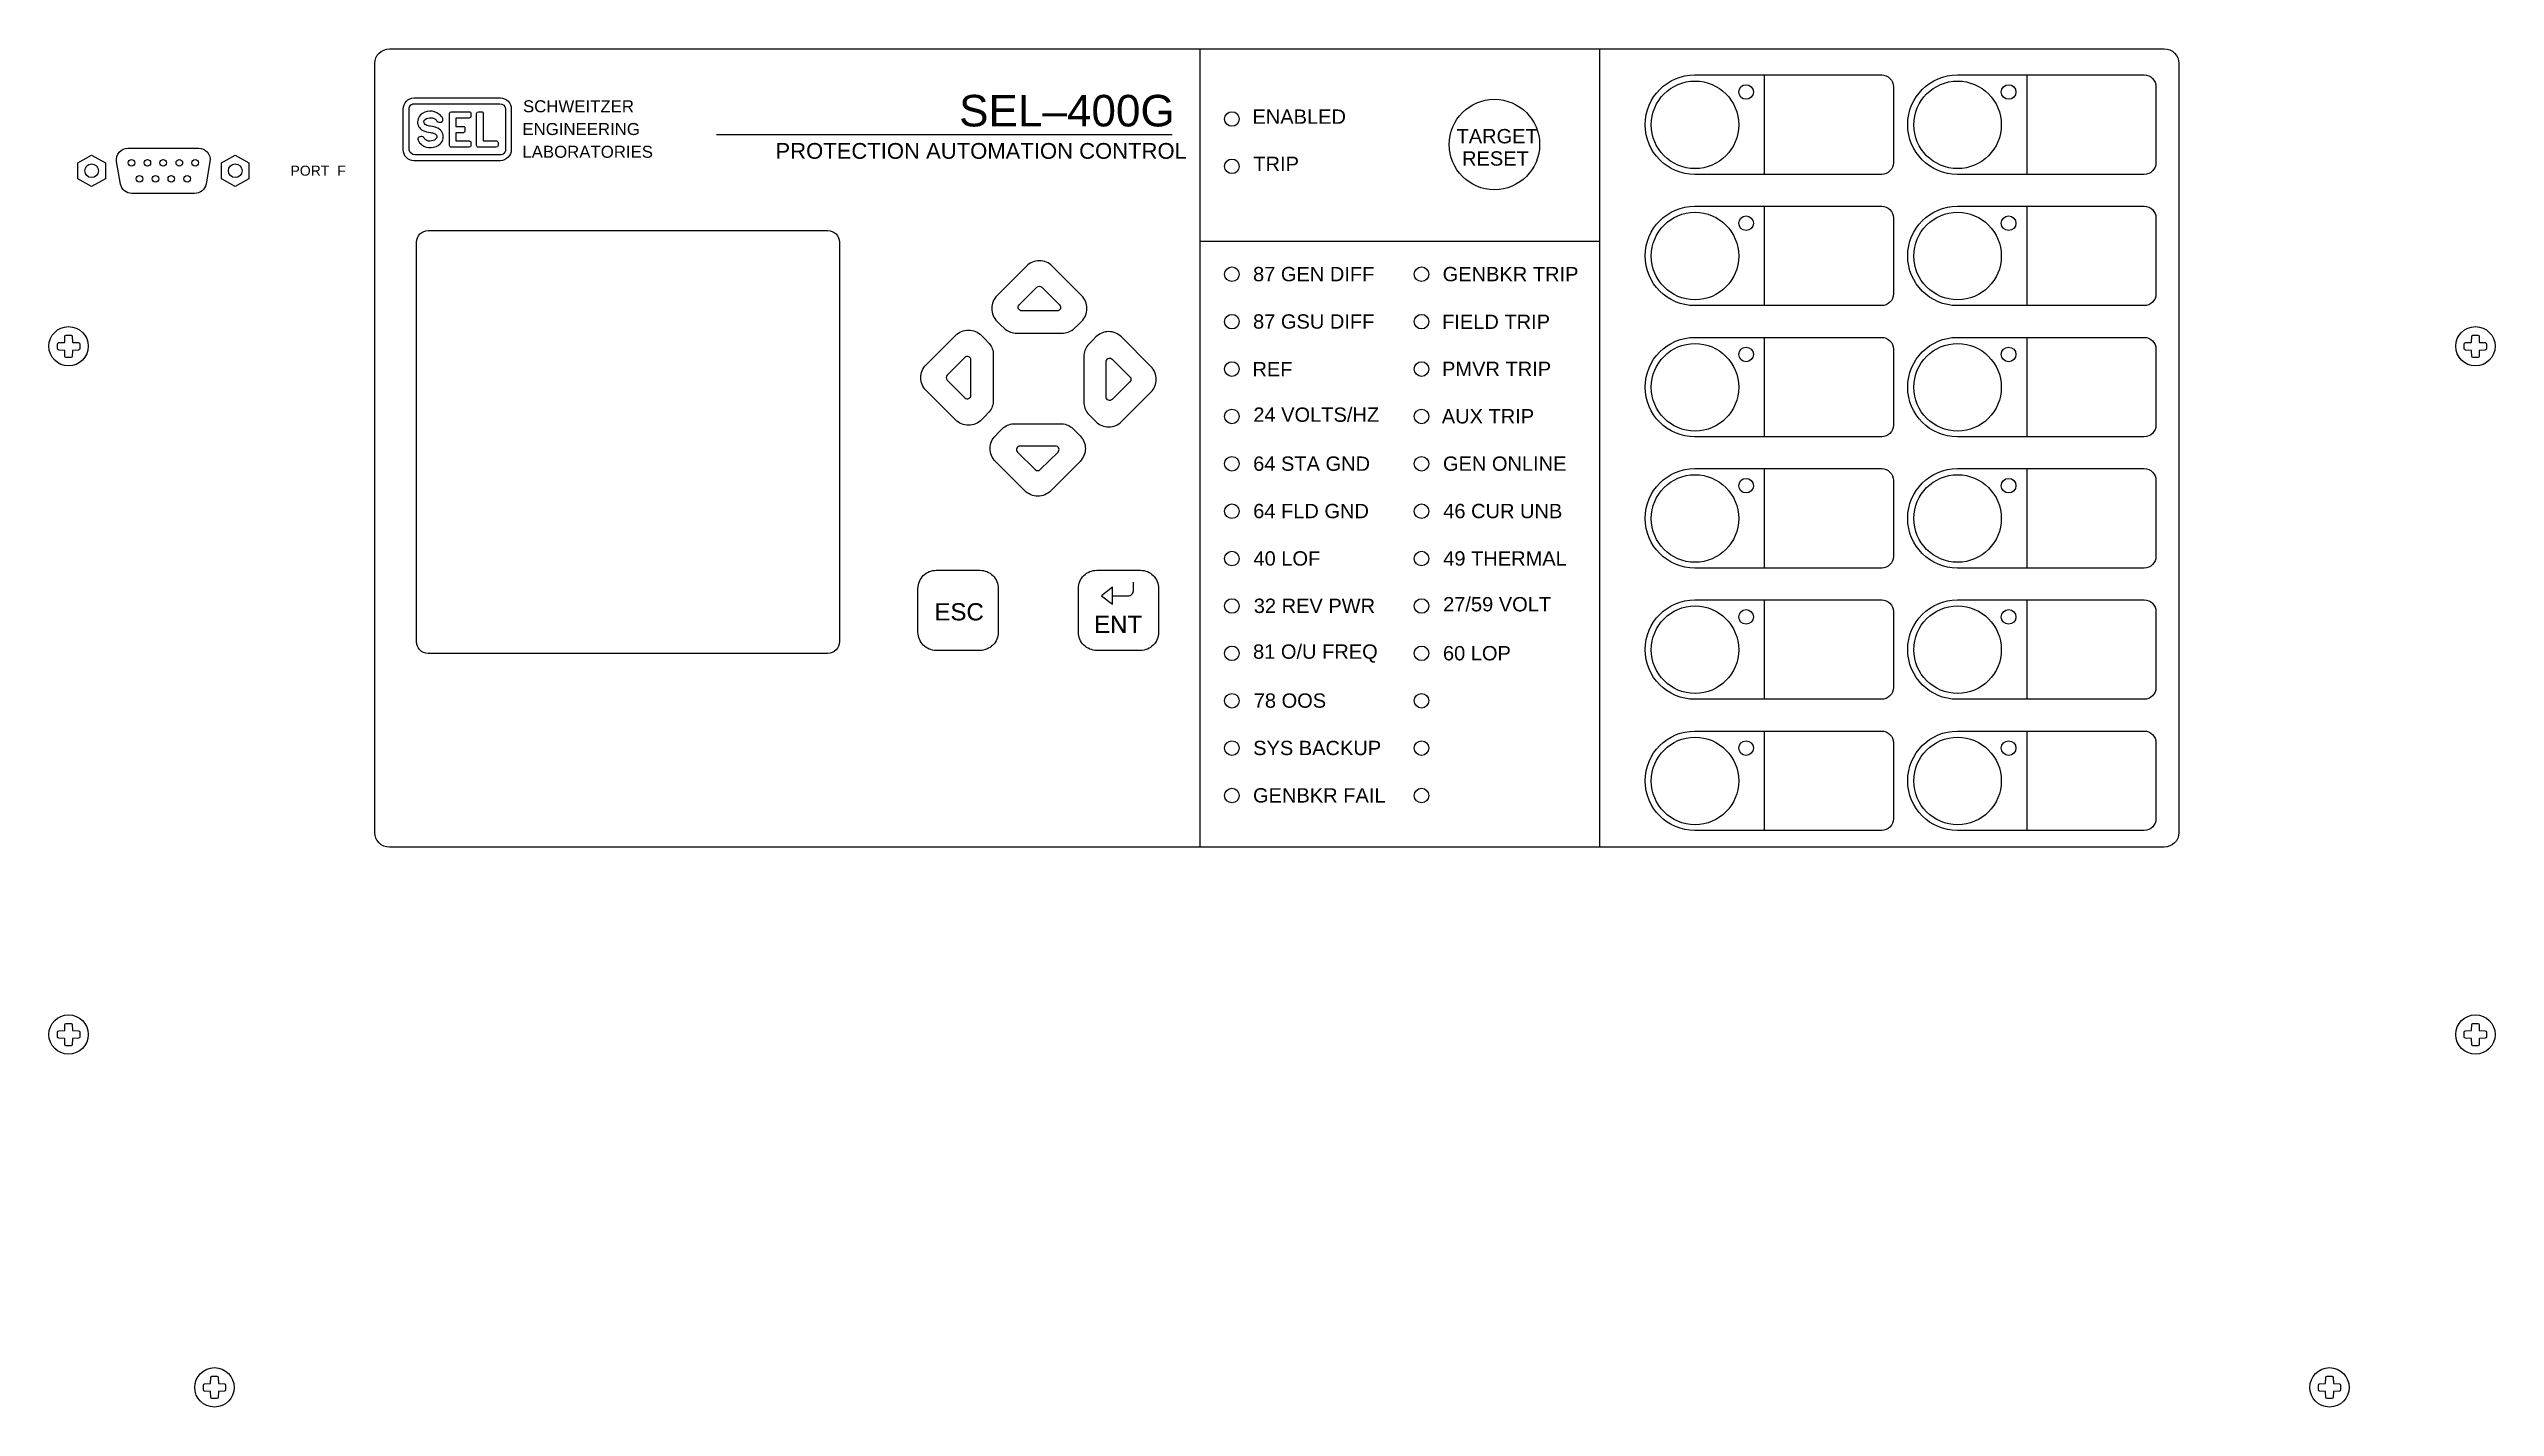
# Model space of a CAD drawing. Header units: inches. Extents: x 1 to 47, y 1 to 35.
# Drawn here: x 4.69 to 21.46, y 8.84 to 18.16 of the extents above; entities that cross this region are included whole.
import ezdxf

# ---------------------------------------------------------------- set-up
doc = ezdxf.new("R2010")
doc.units = ezdxf.units.IN
doc.header["$MEASUREMENT"] = 0
doc.layers.add('5.0_____[DWG]', color=7, linetype='Continuous')
doc.styles.add('Arial', font='arial.ttf')

msp = doc.modelspace()

# ---------------------------------------------------------------- texts
at = {"layer": '5.0_____[DWG]', "style": 'Arial'}
for s, height, p in [('SCHWEITZER', 0.0824, (7.94, 17.723)), ('SEL–400G', 0.2163, (10.93, 17.626)), ('ENGINEERING', 0.08237, (7.936, 17.567)), ('ENABLED', 0.0983, (12.941, 17.644)), ('TARGET', 0.0983, (14.34, 17.51)), ('LABORATORIES', 0.08237, (7.936, 17.411)), ('PROTECTION AUTOMATION CONTROL', 0.10817, (9.671, 17.404)), ('RESET', 0.0983, (14.378, 17.357)), ('PORT  F', 0.0688, (6.346, 17.288)), ('TRIP', 0.0983, (12.947, 17.32)), ('87 GEN DIFF', 0.09833, (12.945, 16.564)), ('GENBKR TRIP', 0.09833, (14.245, 16.564)), ('87 GSU DIFF', 0.09833, (12.945, 16.239)), ('FIELD TRIP', 0.0983, (14.241, 16.237)), ('REF', 0.0983, (12.941, 15.912)), ('PMVR TRIP', 0.0983, (14.241, 15.914)), ('24 VOLTS/HZ', 0.09833, (12.947, 15.6)), ('AUX TRIP', 0.0983, (14.239, 15.589)), ('64 STA GND', 0.0983, (12.946, 15.264)), ('GEN ONLINE', 0.0983, (14.247, 15.264)), ('64 FLD GND', 0.0983, (12.946, 14.939)), ('46 CUR UNB', 0.0983, (14.249, 14.939)), ('40 LOF', 0.0983, (12.948, 14.614)), ('49 THERMAL', 0.0983, (14.249, 14.614)), ('ESC', 0.118, (10.76, 14.238)), ('ESC', 0.118, (10.761, 14.238)), ('ENT', 0.118, (11.854, 14.152)), ('ENT', 0.118, (11.856, 14.153)), ('32 REV PWR', 0.0983, (12.95, 14.289)), ('27/59 VOLT', 0.0983, (14.248, 14.3)), ('81 O/U FREQ', 0.09833, (12.945, 13.975)), ('60 LOP', 0.0983, (14.247, 13.964)), ('78 OOS', 0.0983, (12.95, 13.639)), ('SYS BACKUP', 0.0983, (12.946, 13.314)), ('GENBKR FAIL', 0.09833, (12.945, 12.989))]:
    msp.add_text(s, height=height, dxfattribs=at).set_placement(p)

# ---------------------------------------------------------------- linework, layer by layer
at = {"layer": '5.0_____[DWG]'}
for points in [[(7.024, 18.158), (19.192, 18.158, -0.414295), (19.292, 18.058), (19.292, 12.783, -0.414137), (19.192, 12.683), (7.024, 12.683, -0.414229), (6.924, 12.783), (6.924, 18.058, -0.414193)], [(15.974, 17.979), (17.255, 17.979, -0.414214), (17.335, 17.899), (17.335, 17.377, -0.414214), (17.255, 17.297), (15.974, 17.297, -1)], [(17.774, 17.979), (19.055, 17.979, -0.414214), (19.135, 17.899), (19.135, 17.377, -0.414214), (19.055, 17.297), (17.774, 17.297, -1)], [(7.193, 17.822), (7.785, 17.822, -0.41811), (7.86, 17.746), (7.86, 17.468, -0.404471), (7.785, 17.391), (7.193, 17.391, -0.41811), (7.119, 17.466), (7.119, 17.745, -0.404471)], [(7.199, 17.782), (7.782, 17.782, -0.378768), (7.821, 17.748), (7.821, 17.467, -0.441125), (7.782, 17.432), (7.199, 17.432, -0.378768), (7.16, 17.466), (7.16, 17.747, -0.441125)], [(7.301, 17.73, 0.192116), (7.238, 17.705, 0.12608), (7.218, 17.667, 0.336344), (7.254, 17.598, 0.087668), (7.305, 17.584, -0.022201), (7.32, 17.582, -0.039737), (7.331, 17.578, -0.23043), (7.349, 17.56, -0.182747), (7.348, 17.546, -0.221111), (7.313, 17.527, -0.058363), (7.292, 17.526, -0.13415), (7.27, 17.537, 0.006668), (7.258, 17.552, 0.085557), (7.255, 17.554, 0.231613), (7.225, 17.552, 0.170757), (7.22, 17.544, 0.118457), (7.221, 17.532, 0.153081), (7.247, 17.5, 0.186266), (7.31, 17.481, 0.192116), (7.373, 17.506, 0.12608), (7.393, 17.544, 0.336344), (7.357, 17.613, 0.087668), (7.306, 17.627, -0.022201), (7.291, 17.63, -0.039737), (7.28, 17.633, -0.23043), (7.262, 17.651, -0.182747), (7.263, 17.666, -0.221111), (7.298, 17.685, -0.058363), (7.319, 17.685, -0.13415), (7.341, 17.674, 0.006668), (7.353, 17.659, 0.085557), (7.356, 17.657, 0.231613), (7.386, 17.659, 0.170757), (7.391, 17.667, 0.118457), (7.39, 17.679, 0.153081), (7.364, 17.711, 0.186266)], [(7.448, 17.727), (7.572, 17.727, -0.424366), (7.583, 17.715), (7.583, 17.695, -0.404134), (7.572, 17.683), (7.479, 17.683), (7.479, 17.626), (7.533, 17.626, -0.477137), (7.542, 17.617), (7.542, 17.593, -0.353971), (7.533, 17.583), (7.479, 17.583), (7.479, 17.527), (7.572, 17.527, -0.424366), (7.583, 17.515), (7.583, 17.495, -0.404134), (7.572, 17.483), (7.448, 17.483, -0.432614), (7.437, 17.496), (7.437, 17.714, -0.396049)], [(7.634, 17.727), (7.655, 17.727, -0.432614), (7.667, 17.714), (7.667, 17.527), (7.757, 17.527, -0.424366), (7.769, 17.515), (7.769, 17.495, -0.404134), (7.757, 17.483), (7.634, 17.483, -0.432614), (7.622, 17.496), (7.622, 17.714, -0.396049)], [(5.232, 17.477), (5.717, 17.477, -0.46318), (5.794, 17.385), (5.767, 17.231, -0.363045), (5.689, 17.166), (5.259, 17.166, -0.360245), (5.181, 17.231), (5.154, 17.385, -0.463312)], [(15.974, 17.079), (17.255, 17.079, -0.414214), (17.335, 16.999), (17.335, 16.477, -0.414214), (17.255, 16.397), (15.974, 16.397, -1)], [(17.774, 17.079), (19.055, 17.079, -0.414214), (19.135, 16.999), (19.135, 16.477, -0.414214), (19.055, 16.397), (17.774, 16.397, -1)], [(7.29, 16.912), (10.03, 16.912, -0.414264), (10.11, 16.832), (10.11, 14.092, -0.41431), (10.03, 14.012), (7.29, 14.012, -0.414061), (7.21, 14.092), (7.21, 16.832, -0.414219)], [(11.636, 16.208, 0.176539), (11.714, 16.235), (11.751, 16.27), (11.77, 16.289, 0.414214), (11.77, 16.466), (11.569, 16.668, 0.414214), (11.392, 16.668), (11.19, 16.466, 0.414214), (11.19, 16.289), (11.209, 16.27), (11.246, 16.235, 0.176539), (11.324, 16.208)], [(11.497, 16.523), (11.619, 16.402, -0.66386), (11.602, 16.361), (11.359, 16.361, -0.66386), (11.342, 16.402), (11.463, 16.523, -0.408376)], [(11.164, 15.747, -0.176539), (11.137, 15.669), (11.102, 15.632), (11.083, 15.613, -0.414214), (10.906, 15.613), (10.704, 15.815, -0.414214), (10.704, 15.991), (10.906, 16.193, -0.414214), (11.083, 16.193), (11.102, 16.174), (11.137, 16.137, -0.176539), (11.164, 16.059)], [(11.785, 15.736, 0.176539), (11.812, 15.658), (11.848, 15.621), (11.867, 15.602, 0.414214), (12.044, 15.602), (12.245, 15.803, 0.414214), (12.245, 15.98), (12.044, 16.182, 0.414214), (11.867, 16.182), (11.848, 16.163), (11.812, 16.126, 0.176539), (11.785, 16.048)], [(15.974, 16.179), (17.255, 16.179, -0.414214), (17.335, 16.099), (17.335, 15.577, -0.414214), (17.255, 15.497), (15.974, 15.497, -1)], [(17.774, 16.179), (19.055, 16.179, -0.414214), (19.135, 16.099), (19.135, 15.577, -0.414214), (19.055, 15.497), (17.774, 15.497, -1)], [(10.849, 15.886), (10.97, 15.765, 0.66386), (11.011, 15.782), (11.011, 16.024, 0.66386), (10.97, 16.041), (10.849, 15.92, 0.408376)], [(12.101, 15.875), (11.979, 15.754, -0.66386), (11.938, 15.77), (11.938, 16.013, -0.66386), (11.979, 16.03), (12.101, 15.909, -0.408376)], [(11.625, 15.587, -0.176539), (11.703, 15.56), (11.74, 15.524), (11.759, 15.505, -0.414214), (11.759, 15.329), (11.558, 15.127, -0.414214), (11.381, 15.127), (11.179, 15.329, -0.414214), (11.179, 15.505), (11.198, 15.524), (11.235, 15.56, -0.176539), (11.313, 15.587)], [(11.486, 15.272), (11.608, 15.393, 0.66386), (11.591, 15.434), (11.348, 15.434, 0.66386), (11.331, 15.393), (11.452, 15.272, 0.408376)], [(15.974, 15.279), (17.255, 15.279, -0.414214), (17.335, 15.199), (17.335, 14.677, -0.414214), (17.255, 14.597), (15.974, 14.597, -1)], [(17.774, 15.279), (19.055, 15.279, -0.414214), (19.135, 15.199), (19.135, 14.677, -0.414214), (19.055, 14.597), (17.774, 14.597, -1)], [(10.773, 14.582), (11.073, 14.582, -0.414214), (11.198, 14.457), (11.198, 14.157, -0.414214), (11.073, 14.032), (10.773, 14.032, -0.414214), (10.648, 14.157), (10.648, 14.457, -0.414214)], [(11.873, 14.582), (12.173, 14.582, -0.414214), (12.298, 14.457), (12.298, 14.157, -0.414214), (12.173, 14.032), (11.873, 14.032, -0.414214), (11.748, 14.157), (11.748, 14.457, -0.414214)], [(15.974, 14.379), (17.255, 14.379, -0.414214), (17.335, 14.299), (17.335, 13.777, -0.414214), (17.255, 13.697), (15.974, 13.697, -1)], [(17.774, 14.379), (19.055, 14.379, -0.414214), (19.135, 14.299), (19.135, 13.777, -0.414214), (19.055, 13.697), (17.774, 13.697, -1)], [(15.974, 13.479), (17.255, 13.479, -0.414214), (17.335, 13.399), (17.335, 12.877, -0.414214), (17.255, 12.797), (15.974, 12.797, -1)], [(17.774, 13.479), (19.055, 13.479, -0.414214), (19.135, 13.399), (19.135, 12.877, -0.414214), (19.055, 12.797), (17.774, 12.797, -1)]]:
    msp.add_lwpolyline(points, format="xyb", close=True, dxfattribs=at)
for points in [[(12.58, 18.158), (12.58, 12.683)], [(15.32, 18.158), (15.32, 12.683)], [(16.449, 17.977), (16.449, 17.297)], [(18.25, 17.977), (18.25, 17.297)], [(12.391, 17.568), (9.267, 17.568)], [(16.449, 17.077), (16.449, 16.397)], [(18.25, 17.077), (18.25, 16.397)], [(12.58, 16.84), (15.32, 16.84)], [(16.449, 16.177), (16.449, 15.497)], [(18.25, 16.177), (18.25, 15.497)], [(16.449, 15.277), (16.449, 14.597)], [(18.25, 15.277), (18.25, 14.597)], [(16.449, 14.377), (16.449, 13.697)], [(18.25, 14.377), (18.25, 13.697)], [(16.449, 13.477), (16.449, 12.797)], [(18.25, 13.477), (18.25, 12.797)]]:
    msp.add_lwpolyline(points, dxfattribs=at)
for points in [[(4.983, 17.43), (5.077, 17.376), (5.077, 17.267), (4.983, 17.213), (4.889, 17.267), (4.889, 17.376)], [(5.967, 17.43), (6.061, 17.376), (6.061, 17.267), (5.967, 17.213), (5.873, 17.267), (5.873, 17.376)], [(11.982, 14.466), (11.907, 14.407), (11.982, 14.349)]]:
    msp.add_lwpolyline(points, close=True, dxfattribs=at)
for points in [[(4.842, 16.194, -0.391794), (4.85, 16.186), (4.852, 16.146, 0.399739), (4.853, 16.145), (4.893, 16.143, -0.391859), (4.901, 16.135), (4.901, 16.101, -0.391764), (4.893, 16.092), (4.853, 16.09, 0.399816), (4.852, 16.089), (4.85, 16.049, -0.391825), (4.842, 16.041), (4.825, 16.041), (4.808, 16.041, -0.391806), (4.8, 16.049), (4.798, 16.089, 0.399638), (4.797, 16.09), (4.757, 16.092, -0.391814), (4.749, 16.101), (4.749, 16.135, -0.39186), (4.757, 16.143), (4.797, 16.145, 0.399739), (4.798, 16.146), (4.8, 16.186, -0.391769), (4.808, 16.194), (4.825, 16.194), (4.842, 16.194)], [(21.342, 16.194, -0.391794), (21.35, 16.186), (21.352, 16.146, 0.399739), (21.353, 16.145), (21.393, 16.143, -0.391859), (21.401, 16.135), (21.401, 16.101, -0.391764), (21.393, 16.092), (21.353, 16.09, 0.399816), (21.352, 16.089), (21.35, 16.049, -0.391825), (21.342, 16.041), (21.325, 16.041), (21.308, 16.041, -0.391806), (21.3, 16.049), (21.298, 16.089, 0.399638), (21.297, 16.09), (21.257, 16.092, -0.391814), (21.249, 16.101), (21.249, 16.135, -0.39186), (21.257, 16.143), (21.297, 16.145, 0.399739), (21.298, 16.146), (21.3, 16.186, -0.391769), (21.308, 16.194), (21.325, 16.194), (21.342, 16.194)], [(11.982, 14.407), (12.09, 14.407, 0.414214), (12.125, 14.442), (12.125, 14.5)], [(4.842, 11.474, -0.391794), (4.85, 11.466), (4.852, 11.426, 0.399739), (4.853, 11.425), (4.893, 11.423, -0.391859), (4.901, 11.414), (4.901, 11.381, -0.391764), (4.893, 11.372), (4.853, 11.37, 0.399816), (4.852, 11.369), (4.85, 11.329, -0.391825), (4.842, 11.321), (4.825, 11.321), (4.808, 11.321, -0.391806), (4.8, 11.329), (4.798, 11.369, 0.399638), (4.797, 11.37), (4.757, 11.372, -0.391814), (4.749, 11.381), (4.749, 11.414, -0.39186), (4.757, 11.423), (4.797, 11.425, 0.399739), (4.798, 11.426), (4.8, 11.466, -0.391769), (4.808, 11.474), (4.825, 11.474), (4.842, 11.474)], [(21.342, 11.474, -0.391794), (21.35, 11.466), (21.352, 11.426, 0.399739), (21.353, 11.425), (21.393, 11.423, -0.391859), (21.401, 11.414), (21.401, 11.381, -0.391764), (21.393, 11.372), (21.353, 11.37, 0.399816), (21.352, 11.369), (21.35, 11.329, -0.391825), (21.342, 11.321), (21.325, 11.321), (21.308, 11.321, -0.391806), (21.3, 11.329), (21.298, 11.369, 0.399638), (21.297, 11.37), (21.257, 11.372, -0.391814), (21.249, 11.381), (21.249, 11.414, -0.39186), (21.257, 11.423), (21.297, 11.425, 0.399739), (21.298, 11.426), (21.3, 11.466, -0.391769), (21.308, 11.474), (21.325, 11.474), (21.342, 11.474)], [(5.842, 9.054, -0.391794), (5.85, 9.046), (5.852, 9.006, 0.399739), (5.853, 9.005), (5.893, 9.003, -0.391859), (5.901, 8.994), (5.901, 8.961, -0.391764), (5.893, 8.952), (5.853, 8.95, 0.399816), (5.852, 8.949), (5.85, 8.909, -0.391825), (5.842, 8.901), (5.825, 8.901), (5.808, 8.901, -0.391806), (5.8, 8.909), (5.798, 8.949, 0.399638), (5.797, 8.95), (5.757, 8.952, -0.391814), (5.749, 8.961), (5.749, 8.994, -0.39186), (5.757, 9.003), (5.797, 9.005, 0.399739), (5.798, 9.006), (5.8, 9.046, -0.391769), (5.808, 9.054), (5.825, 9.054), (5.842, 9.054)], [(20.342, 9.054, -0.391794), (20.35, 9.046), (20.352, 9.006, 0.399739), (20.353, 9.005), (20.393, 9.003, -0.391859), (20.401, 8.994), (20.401, 8.961, -0.391764), (20.393, 8.952), (20.353, 8.95, 0.399816), (20.352, 8.949), (20.35, 8.909, -0.391825), (20.342, 8.901), (20.325, 8.901), (20.308, 8.901, -0.391806), (20.3, 8.909), (20.298, 8.949, 0.399638), (20.297, 8.95), (20.257, 8.952, -0.391814), (20.249, 8.961), (20.249, 8.994, -0.39186), (20.257, 9.003), (20.297, 9.005, 0.399739), (20.298, 9.006), (20.3, 9.046, -0.391769), (20.308, 9.054), (20.325, 9.054), (20.342, 9.054)]]:
    msp.add_lwpolyline(points, format="xyb", dxfattribs=at)
for centre, radius in [((14.6, 17.502), 0.31), ((15.975, 17.637), 0.3), ((16.325, 17.862), 0.05), ((17.775, 17.637), 0.3), ((18.125, 17.862), 0.05), ((12.8, 17.677), 0.05), ((4.983, 17.322), 0.047), ((5.256, 17.377), 0.0225), ((5.311, 17.266), 0.0225), ((5.365, 17.377), 0.0225), ((5.42, 17.266), 0.0225), ((5.474, 17.377), 0.0225), ((5.529, 17.266), 0.0225), ((5.584, 17.377), 0.0225), ((5.638, 17.266), 0.0225), ((5.693, 17.377), 0.0225), ((5.967, 17.322), 0.047), ((12.8, 17.352), 0.05), ((15.975, 16.737), 0.3), ((16.325, 16.962), 0.05), ((17.775, 16.737), 0.3), ((18.125, 16.962), 0.05), ((12.8, 16.612), 0.05), ((14.1, 16.612), 0.05), ((12.8, 16.287), 0.05), ((14.1, 16.287), 0.05), ((4.825, 16.118), 0.135), ((15.975, 15.837), 0.3), ((16.325, 16.062), 0.05), ((17.775, 15.837), 0.3), ((18.125, 16.062), 0.05), ((21.325, 16.118), 0.135), ((12.8, 15.962), 0.05), ((14.1, 15.962), 0.05), ((12.8, 15.637), 0.05), ((14.1, 15.637), 0.05), ((12.8, 15.312), 0.05), ((14.1, 15.312), 0.05), ((15.975, 14.937), 0.3), ((16.325, 15.162), 0.05), ((17.775, 14.937), 0.3), ((18.125, 15.162), 0.05), ((12.8, 14.987), 0.05), ((14.1, 14.987), 0.05), ((12.8, 14.662), 0.05), ((14.1, 14.662), 0.05), ((12.8, 14.337), 0.05), ((14.1, 14.337), 0.05), ((15.975, 14.037), 0.3), ((16.325, 14.262), 0.05), ((17.775, 14.037), 0.3), ((18.125, 14.262), 0.05), ((12.8, 14.012), 0.05), ((14.1, 14.012), 0.05), ((12.8, 13.687), 0.05), ((14.1, 13.687), 0.05), ((15.975, 13.137), 0.3), ((17.775, 13.137), 0.3), ((12.8, 13.362), 0.05), ((14.1, 13.362), 0.05), ((16.325, 13.362), 0.05), ((18.125, 13.362), 0.05), ((12.8, 13.037), 0.05), ((14.1, 13.037), 0.05), ((4.825, 11.398), 0.135), ((21.325, 11.398), 0.135), ((5.825, 8.978), 0.135), ((20.325, 8.978), 0.135)]:
    msp.add_circle(centre, radius, dxfattribs=at)

msp.set_redraw_order([(e.dxf.handle, doc.entitydb.next_handle()) for e in msp.query("TEXT MTEXT ATTDEF DIMENSION ARC_DIMENSION")])  # texts and dimensions are drawn at this point

doc.saveas('drawing.dxf')
